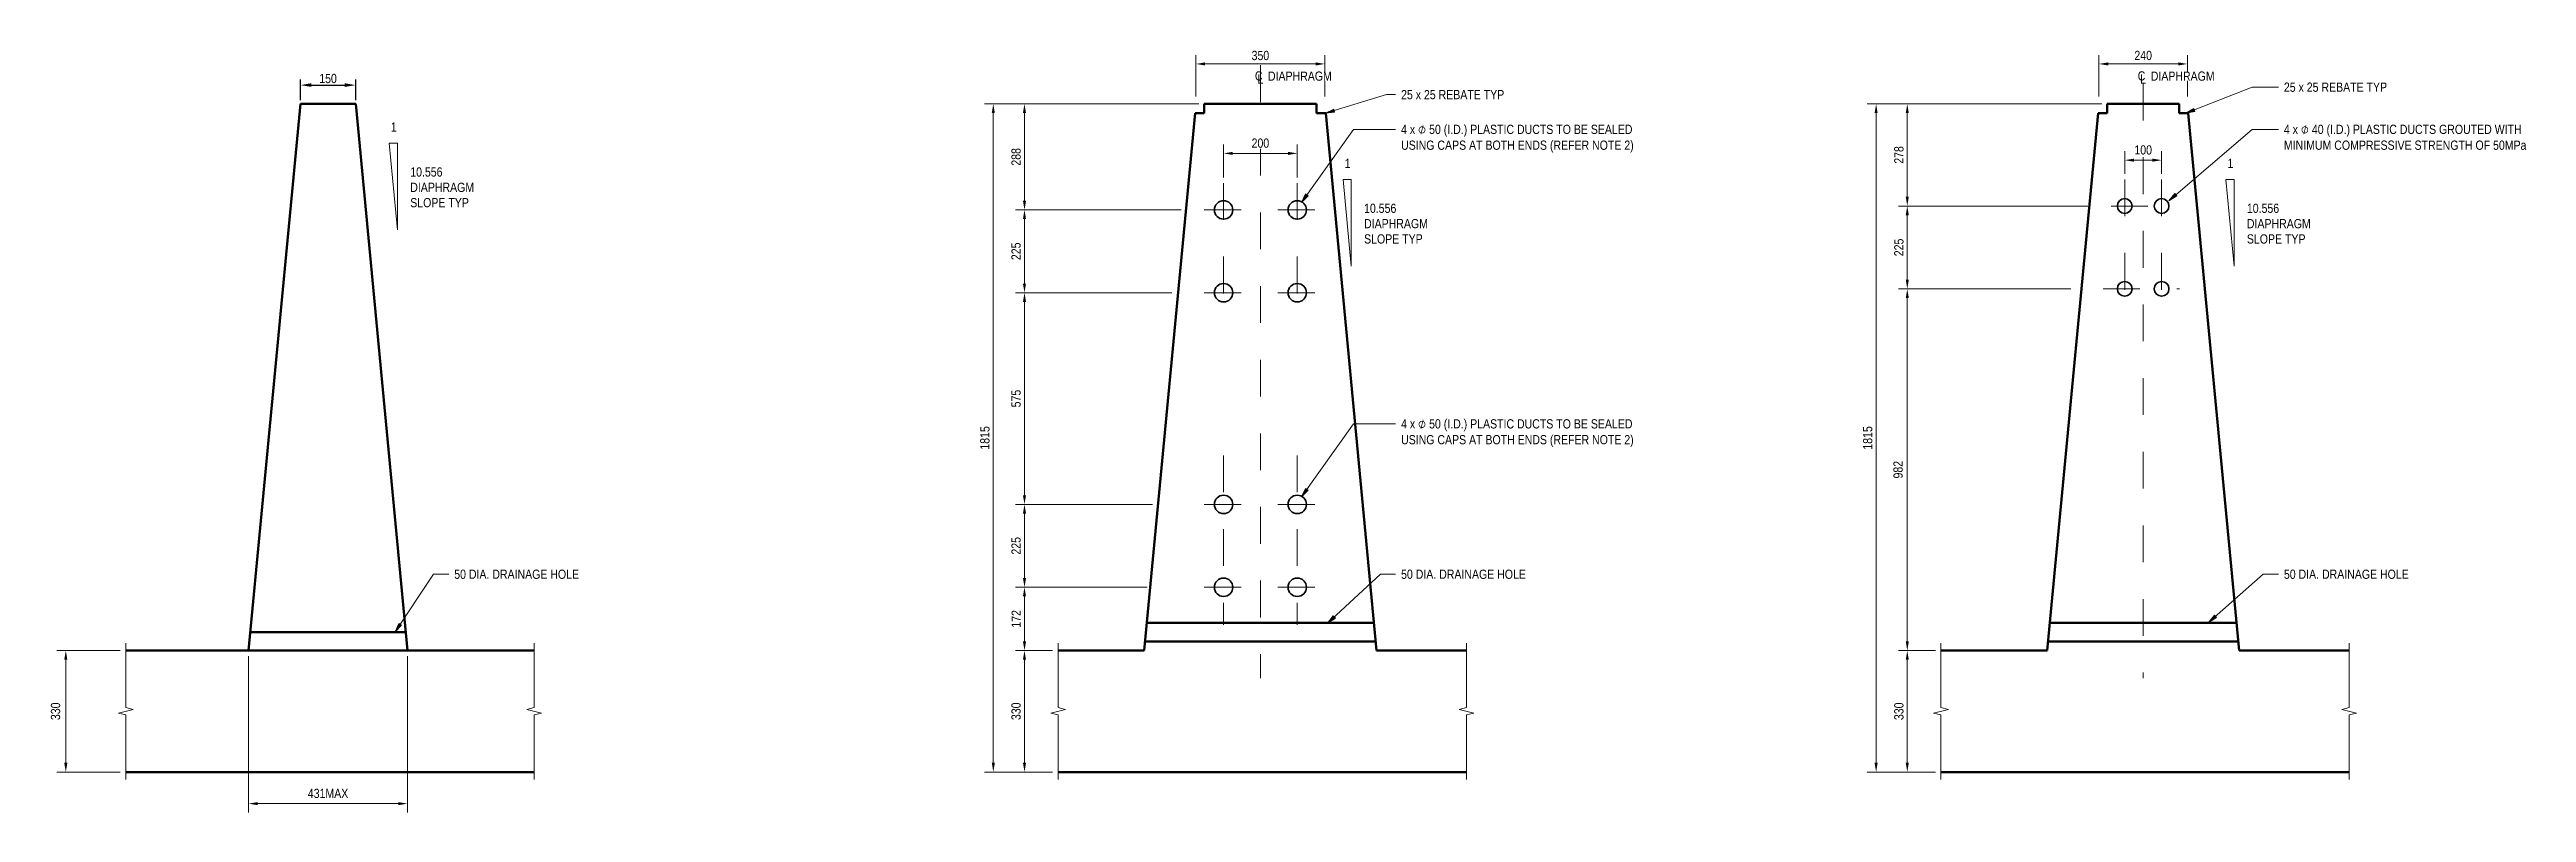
# Model space of a CAD drawing. Header units: metres. Extents: x 23.8 to 38.9, y 3.4 to 33.7.
# Drawn here: x 32.19 to 38.91, y 29.16 to 31.23 of the extents above; entities that cross this region are included whole.
import ezdxf

# ---------------------------------------------------------------- set-up
doc = ezdxf.new("R2010")
doc.units = ezdxf.units.M
doc.linetypes.add('JacobsCenter', pattern=[0.015, 0.009, -0.0015, 0.003, -0.0015])
doc.layers.get('Defpoints').update_dxf_attribs({"color": 41})
for name, color, linetype, lineweight in [('A-ANNO-DIMS', 7, 'Continuous', 9), ('A-ANNO-NOTE', 7, 'Continuous', 9), ('A-DETL', 7, 'Continuous', 13), ('A-DETL-GENF', 7, 'Continuous', 9), ('A-DETL-THIN', 7, 'Continuous', 9), ('G-ANNO-TEXT', 7, 'Continuous', 9)]:
    doc.layers.add(name, color=color, linetype=linetype, lineweight=lineweight)
doc.styles.add('Arial Narrow', font='ARIALN.TTF', dxfattribs={"height": 0.025})
doc.styles.add('Arial Narrow_1', font='ARIALN.TTF', dxfattribs={"height": 0.0025})
doc.styles.add('Segoe UI Symbol', font='seguisym.ttf', dxfattribs={"height": 0.025})
doc.dimstyles.new('____ddd____', dxfattribs={"dimscale": 0.3048, "dimtxt": 0.025586, "dimasz": 0.098425, "dimexe": 0.049213, "dimexo": 0.032808, "dimgap": 0.016404, "dimtad": 1, "dimdec": 0, "dimlfac": 1000, "dimzin": 0, "dimdsep": 46, "dimtxsty": 'Arial Narrow', "dimsah": 1, "dimcen": 0.09, "dimaunit": 1, "dimadec": 4, "dimazin": 0, "dimtfac": 1, "dimtdec": 4, "dimtix": 1, "dimtmove": 0, "dimatfit": 3, "dimfxl": 1, "dimtvp": 1, "dimtolj": 1, "dimtzin": 0, "dimarcsym": 2})
doc.dimstyles.new('Dimension_Standard_O__mm_', dxfattribs={"dimscale": 0.3048, "dimtxt": 0.025586, "dimasz": 0.082021, "dimexe": 0.07874, "dimexo": 0.049213, "dimgap": 0.049213, "dimtad": 1, "dimdec": 0, "dimlfac": 1000, "dimzin": 0, "dimdsep": 46, "dimtxsty": 'Arial Narrow', "dimsah": 1, "dimcen": 0.09, "dimaunit": 1, "dimadec": 4, "dimazin": 0, "dimtfac": 1, "dimtdec": 4, "dimtix": 1, "dimtmove": 0, "dimatfit": 3, "dimfxl": 1, "dimtvp": 1, "dimtfill": 1, "dimtolj": 1, "dimtzin": 0, "dimlwd": 18, "dimlwe": 18, "dimarcsym": 2})
doc.dimstyles.new('Dimension_Standard_T__mm_', dxfattribs={"dimscale": 0.3048, "dimtxt": 0.025586, "dimasz": 0.082021, "dimexe": 0.07874, "dimexo": 0.049213, "dimgap": 0.032808, "dimtad": 1, "dimdec": 0, "dimlfac": 1000, "dimzin": 0, "dimdsep": 46, "dimtxsty": 'Arial Narrow', "dimsah": 1, "dimcen": 0.09, "dimaunit": 1, "dimadec": 4, "dimazin": 0, "dimtfac": 1, "dimtdec": 4, "dimtix": 1, "dimtmove": 0, "dimatfit": 3, "dimfxl": 1, "dimtvp": 1, "dimtolj": 1, "dimtzin": 0, "dimlwd": 18, "dimlwe": 18, "dimarcsym": 2})

msp = doc.modelspace()

# ---------------------------------------------------------------- blocks, each defined once
blk = doc.blocks.new('CS_DET_BreakLine_ViewScale - Std Break-5452224-DRG-2873093 - 1815 SUPER-T GIRDER_CONCRETE SECTION 4')
at = {"layer": 'A-DETL-GENF'}
for p, q in [((0.155, 0), (-0.02, 0)), ((0.16, 0.02), (0.155, 0)), ((0.17, -0.02), (0.16, 0.02)), ((0.175, 0), (0.17, -0.02)), ((0.35, 0), (0.175, 0))]:
    blk.add_line(p, q, dxfattribs=at)
blk = doc.blocks.new('CS_DET_BreakLine_ViewScale - Std Break-5452225-DRG-2873093 - 1815 SUPER-T GIRDER_CONCRETE SECTION 4')
at = {"layer": 'A-DETL-GENF'}
for p, q in [((-0.02, 0), (0.155, 0)), ((0.155, 0), (0.16, -0.02)), ((0.16, -0.02), (0.17, 0.02)), ((0.17, 0.02), (0.175, 0)), ((0.175, 0), (0.35, 0))]:
    blk.add_line(p, q, dxfattribs=at)
blk = doc.blocks.new('DIMBLOCK19-DRG-2873093 - 1815 SUPER-T GIRDER_CONCRETE SECTION 4')
at = {"layer": 'A-ANNO-DIMS', "color": 0, "lineweight": -2, "transparency": 16777216}
for p, q in [((32.8697, 31.093), (32.8697, 31.149)), ((33.0197, 31.093), (33.0197, 31.149)), ((32.8997, 31.134), (32.9897, 31.134))]:
    blk.add_line(p, q, dxfattribs=at)
at = {"layer": 'A-ANNO-DIMS', "color": 0, "transparency": 16777216}
for points in [[(32.8997, 31.139), (32.8997, 31.129), (32.8697, 31.134)], [(32.9897, 31.139), (32.9897, 31.129), (33.0197, 31.134)]]:
    blk.add_solid(points, dxfattribs=at)
at = {"layer": 'Defpoints', "color": 0, "transparency": 16777216}
for p in [(32.8697, 31.083), (33.0197, 31.134), (33.0197, 31.083)]:
    blk.add_point(p, dxfattribs=at)
at = {"layer": 'A-ANNO-DIMS', "color": 0, "transparency": 16777216, "insert": (32.9447, 31.1518), "char_height": 0.025, "width": 0.05702, "attachment_point": 5, "style": 'Arial Narrow'}
blk.add_mtext('\\A1;150', dxfattribs=at)
blk = doc.blocks.new('DIMBLOCK20-DRG-2873093 - 1815 SUPER-T GIRDER_CONCRETE SECTION 4')
at = {"layer": 'A-ANNO-DIMS', "color": 0, "lineweight": 18, "transparency": 16777216}
for p, q in [((32.3806, 29.598), (32.2086, 29.598)), ((32.2326, 29.293), (32.2326, 29.573)), ((32.3806, 29.268), (32.2086, 29.268))]:
    blk.add_line(p, q, dxfattribs=at)
at = {"layer": 'A-ANNO-DIMS', "color": 0, "transparency": 16777216}
for points in [[(32.2284, 29.573), (32.2368, 29.573), (32.2326, 29.598)], [(32.2284, 29.293), (32.2368, 29.293), (32.2326, 29.268)]]:
    blk.add_solid(points, dxfattribs=at)
at = {"layer": 'Defpoints', "color": 0, "transparency": 16777216}
for p in [(32.2326, 29.598), (32.3956, 29.598), (32.3956, 29.268)]:
    blk.add_point(p, dxfattribs=at)
at = {"layer": 'A-ANNO-DIMS', "color": 0, "lineweight": 18, "transparency": 16777216, "insert": (32.2048, 29.433), "char_height": 0.025, "width": 0.05702, "attachment_point": 5, "rotation": 90, "style": 'Arial Narrow', "bg_fill": 3, "box_fill_scale": 1.1, "bg_fill_color": 256, "bg_fill_true_color": 13158600, "bg_fill_transparency": 0}
blk.add_mtext('\\A1;330', dxfattribs=at)
blk = doc.blocks.new('DIMBLOCK21-DRG-2873093 - 1815 SUPER-T GIRDER_CONCRETE SECTION 4')
at = {"layer": 'A-ANNO-DIMS', "color": 0, "lineweight": 18, "transparency": 16777216}
for p, q in [((32.729, 29.583), (32.729, 29.1581)), ((33.1604, 29.583), (33.1604, 29.1581)), ((32.754, 29.1821), (33.1354, 29.1821))]:
    blk.add_line(p, q, dxfattribs=at)
at = {"layer": 'A-ANNO-DIMS', "color": 0, "transparency": 16777216}
for points in [[(32.754, 29.1863), (32.754, 29.1779), (32.729, 29.1821)], [(33.1354, 29.1863), (33.1354, 29.1779), (33.1604, 29.1821)]]:
    blk.add_solid(points, dxfattribs=at)
at = {"layer": 'Defpoints', "color": 0, "transparency": 16777216}
for p in [(32.729, 29.598), (33.1604, 29.598), (33.1604, 29.1821)]:
    blk.add_point(p, dxfattribs=at)
at = {"layer": 'A-ANNO-DIMS', "color": 0, "lineweight": 18, "transparency": 16777216, "insert": (32.9447, 29.2098), "char_height": 0.025, "width": 0.141331, "attachment_point": 5, "style": 'Arial Narrow', "bg_fill": 3, "box_fill_scale": 1.1, "bg_fill_color": 256, "bg_fill_true_color": 13158600, "bg_fill_transparency": 0}
blk.add_mtext('\\A1;431MAX', dxfattribs=at)
blk = doc.blocks.new('CS_DET_BreakLine_ViewScale - Std Break-5452224-DRG-2873093 - 1815 SUPER-T GIRDER_CONCRETE SECTION 5')
at = {"layer": 'A-DETL-GENF'}
for p, q in [((0.155, 0), (-0.02, 0)), ((0.16, 0.02), (0.155, 0)), ((0.17, -0.02), (0.16, 0.02)), ((0.175, 0), (0.17, -0.02)), ((0.35, 0), (0.175, 0))]:
    blk.add_line(p, q, dxfattribs=at)
blk = doc.blocks.new('CS_DET_BreakLine_ViewScale - Std Break-5452225-DRG-2873093 - 1815 SUPER-T GIRDER_CONCRETE SECTION 5')
at = {"layer": 'A-DETL-GENF'}
for p, q in [((-0.02, 0), (0.155, 0)), ((0.155, 0), (0.16, -0.02)), ((0.16, -0.02), (0.17, 0.02)), ((0.17, 0.02), (0.175, 0)), ((0.175, 0), (0.35, 0))]:
    blk.add_line(p, q, dxfattribs=at)
blk = doc.blocks.new('DIMBLOCK22-DRG-2873093 - 1815 SUPER-T GIRDER_CONCRETE SECTION 5')
at = {"layer": 'A-ANNO-DIMS', "color": 0, "lineweight": 18, "transparency": 16777216}
for p, q in [((34.9123, 29.598), (34.8118, 29.598)), ((34.8358, 29.293), (34.8358, 29.573)), ((34.9123, 29.268), (34.8118, 29.268))]:
    blk.add_line(p, q, dxfattribs=at)
at = {"layer": 'A-ANNO-DIMS', "color": 0, "transparency": 16777216}
for points in [[(34.8316, 29.573), (34.84, 29.573), (34.8358, 29.598)], [(34.8316, 29.293), (34.84, 29.293), (34.8358, 29.268)]]:
    blk.add_solid(points, dxfattribs=at)
at = {"layer": 'Defpoints', "color": 0, "transparency": 16777216}
for p in [(34.8358, 29.598), (34.9273, 29.598), (34.9273, 29.268)]:
    blk.add_point(p, dxfattribs=at)
at = {"layer": 'A-ANNO-DIMS', "color": 0, "lineweight": 18, "transparency": 16777216, "insert": (34.813, 29.433), "char_height": 0.025, "width": 0.05702, "attachment_point": 5, "rotation": 90, "style": 'Arial Narrow'}
blk.add_mtext('\\A1;330', dxfattribs=at)
blk = doc.blocks.new('DIMBLOCK23-DRG-2873093 - 1815 SUPER-T GIRDER_CONCRETE SECTION 5')
at = {"layer": 'A-ANNO-DIMS', "color": 0, "lineweight": 18, "transparency": 16777216}
for p, q in [((35.3014, 31.103), (35.3014, 31.2155)), ((35.6514, 31.103), (35.6514, 31.2155)), ((35.3264, 31.1915), (35.6264, 31.1915))]:
    blk.add_line(p, q, dxfattribs=at)
at = {"layer": 'A-ANNO-DIMS', "color": 0, "transparency": 16777216}
for points in [[(35.3264, 31.1957), (35.3264, 31.1873), (35.3014, 31.1915)], [(35.6264, 31.1957), (35.6264, 31.1873), (35.6514, 31.1915)]]:
    blk.add_solid(points, dxfattribs=at)
at = {"layer": 'Defpoints', "color": 0, "transparency": 16777216}
for p in [(35.6514, 31.1915), (35.3014, 31.088), (35.6514, 31.088)]:
    blk.add_point(p, dxfattribs=at)
at = {"layer": 'A-ANNO-DIMS', "color": 0, "lineweight": 18, "transparency": 16777216, "insert": (35.4764, 31.2143), "char_height": 0.025, "width": 0.05702, "attachment_point": 5, "style": 'Arial Narrow'}
blk.add_mtext('\\A1;350', dxfattribs=at)
blk = doc.blocks.new('CS_Annot_Centreline Symbol2 - CS_Annot_Centreline Symbol-5074296-DRG-2873093 - 1815 SUPER-T GIRDER_CONCRETE SECTION 5')
at = {"layer": 'A-ANNO-NOTE', "char_height": 0.0025, "attachment_point": 1, "style": 'Arial Narrow_1'}
for s, insert, width in [('C  ', (-0.00109, 0.00476), 0.0044093), ('L', (-0.00041, 0.00392), 0.0019241)]:
    blk.add_mtext(s, dxfattribs=dict(at, insert=insert, width=width))
blk = doc.blocks.new('DIMBLOCK24-DRG-2873093 - 1815 SUPER-T GIRDER_CONCRETE SECTION 5')
at = {"layer": 'A-ANNO-DIMS', "color": 0, "lineweight": 18, "transparency": 16777216}
for p, q in [((35.1686, 29.77), (34.8118, 29.77)), ((34.8358, 29.623), (34.8358, 29.745)), ((34.9123, 29.598), (34.8118, 29.598))]:
    blk.add_line(p, q, dxfattribs=at)
at = {"layer": 'A-ANNO-DIMS', "color": 0, "transparency": 16777216}
for points in [[(34.8316, 29.745), (34.84, 29.745), (34.8358, 29.77)], [(34.8316, 29.623), (34.84, 29.623), (34.8358, 29.598)]]:
    blk.add_solid(points, dxfattribs=at)
at = {"layer": 'Defpoints', "color": 0, "transparency": 16777216}
for p in [(34.8358, 29.77), (35.1836, 29.77), (34.9273, 29.598)]:
    blk.add_point(p, dxfattribs=at)
at = {"layer": 'A-ANNO-DIMS', "color": 0, "lineweight": 18, "transparency": 16777216, "insert": (34.8133, 29.684), "char_height": 0.025, "width": 0.05702, "attachment_point": 5, "rotation": 90, "style": 'Arial Narrow'}
blk.add_mtext('\\A1;172', dxfattribs=at)
blk = doc.blocks.new('DIMBLOCK25-DRG-2873093 - 1815 SUPER-T GIRDER_CONCRETE SECTION 5')
at = {"layer": 'A-ANNO-DIMS', "color": 0, "lineweight": 18, "transparency": 16777216}
for p, q in [((35.1832, 29.995), (34.8118, 29.995)), ((34.8358, 29.795), (34.8358, 29.97)), ((35.1686, 29.77), (34.8118, 29.77))]:
    blk.add_line(p, q, dxfattribs=at)
at = {"layer": 'A-ANNO-DIMS', "color": 0, "transparency": 16777216}
for points in [[(34.8316, 29.97), (34.84, 29.97), (34.8358, 29.995)], [(34.8316, 29.795), (34.84, 29.795), (34.8358, 29.77)]]:
    blk.add_solid(points, dxfattribs=at)
at = {"layer": 'Defpoints', "color": 0, "transparency": 16777216}
for p in [(34.8358, 29.995), (35.1982, 29.995), (35.1836, 29.77)]:
    blk.add_point(p, dxfattribs=at)
at = {"layer": 'A-ANNO-DIMS', "color": 0, "lineweight": 18, "transparency": 16777216, "insert": (34.813, 29.8825), "char_height": 0.025, "width": 0.05702, "attachment_point": 5, "rotation": 90, "style": 'Arial Narrow'}
blk.add_mtext('\\A1;225', dxfattribs=at)
blk = doc.blocks.new('DIMBLOCK26-DRG-2873093 - 1815 SUPER-T GIRDER_CONCRETE SECTION 5')
at = {"layer": 'A-ANNO-DIMS', "color": 0, "lineweight": 18, "transparency": 16777216}
for p, q in [((35.2362, 30.57), (34.8118, 30.57)), ((34.8358, 30.02), (34.8358, 30.545)), ((35.1832, 29.995), (34.8118, 29.995))]:
    blk.add_line(p, q, dxfattribs=at)
at = {"layer": 'A-ANNO-DIMS', "color": 0, "transparency": 16777216}
for points in [[(34.8316, 30.545), (34.84, 30.545), (34.8358, 30.57)], [(34.8316, 30.02), (34.84, 30.02), (34.8358, 29.995)]]:
    blk.add_solid(points, dxfattribs=at)
at = {"layer": 'Defpoints', "color": 0, "transparency": 16777216}
for p in [(34.8358, 30.57), (35.2512, 30.57), (35.1982, 29.995)]:
    blk.add_point(p, dxfattribs=at)
at = {"layer": 'A-ANNO-DIMS', "color": 0, "lineweight": 18, "transparency": 16777216, "insert": (34.8131, 30.2825), "char_height": 0.025, "width": 0.05702, "attachment_point": 5, "rotation": 90, "style": 'Arial Narrow'}
blk.add_mtext('\\A1;575', dxfattribs=at)
blk = doc.blocks.new('DIMBLOCK27-DRG-2873093 - 1815 SUPER-T GIRDER_CONCRETE SECTION 5')
at = {"layer": 'A-ANNO-DIMS', "color": 0, "lineweight": 18, "transparency": 16777216}
for p, q in [((35.2609, 30.795), (34.8118, 30.795)), ((34.8358, 30.595), (34.8358, 30.77)), ((35.2362, 30.57), (34.8118, 30.57))]:
    blk.add_line(p, q, dxfattribs=at)
at = {"layer": 'A-ANNO-DIMS', "color": 0, "transparency": 16777216}
for points in [[(34.8316, 30.77), (34.84, 30.77), (34.8358, 30.795)], [(34.8316, 30.595), (34.84, 30.595), (34.8358, 30.57)]]:
    blk.add_solid(points, dxfattribs=at)
at = {"layer": 'Defpoints', "color": 0, "transparency": 16777216}
for p in [(34.8358, 30.795), (35.2759, 30.795), (35.2512, 30.57)]:
    blk.add_point(p, dxfattribs=at)
at = {"layer": 'A-ANNO-DIMS', "color": 0, "lineweight": 18, "transparency": 16777216, "insert": (34.813, 30.6825), "char_height": 0.025, "width": 0.05702, "attachment_point": 5, "rotation": 90, "style": 'Arial Narrow'}
blk.add_mtext('\\A1;225', dxfattribs=at)
blk = doc.blocks.new('DIMBLOCK28-DRG-2873093 - 1815 SUPER-T GIRDER_CONCRETE SECTION 5')
at = {"layer": 'A-ANNO-DIMS', "color": 0, "lineweight": 18, "transparency": 16777216}
for p, q in [((35.309, 31.083), (34.8118, 31.083)), ((34.8358, 30.82), (34.8358, 31.058)), ((35.2609, 30.795), (34.8118, 30.795))]:
    blk.add_line(p, q, dxfattribs=at)
at = {"layer": 'A-ANNO-DIMS', "color": 0, "transparency": 16777216}
for points in [[(34.8316, 31.058), (34.84, 31.058), (34.8358, 31.083)], [(34.8316, 30.82), (34.84, 30.82), (34.8358, 30.795)]]:
    blk.add_solid(points, dxfattribs=at)
at = {"layer": 'Defpoints', "color": 0, "transparency": 16777216}
for p in [(34.8358, 31.083), (35.324, 31.083), (35.2759, 30.795)]:
    blk.add_point(p, dxfattribs=at)
at = {"layer": 'A-ANNO-DIMS', "color": 0, "lineweight": 18, "transparency": 16777216, "insert": (34.813, 30.939), "char_height": 0.025, "width": 0.05702, "attachment_point": 5, "rotation": 90, "style": 'Arial Narrow'}
blk.add_mtext('\\A1;288', dxfattribs=at)
blk = doc.blocks.new('DIMBLOCK29-DRG-2873093 - 1815 SUPER-T GIRDER_CONCRETE SECTION 5')
at = {"layer": 'A-ANNO-DIMS', "color": 0, "lineweight": 18, "transparency": 16777216}
for p, q in [((35.309, 31.083), (34.7271, 31.083)), ((34.7511, 29.293), (34.7511, 31.058)), ((34.9123, 29.268), (34.7271, 29.268))]:
    blk.add_line(p, q, dxfattribs=at)
at = {"layer": 'A-ANNO-DIMS', "color": 0, "transparency": 16777216}
for points in [[(34.747, 31.058), (34.7553, 31.058), (34.7511, 31.083)], [(34.747, 29.293), (34.7553, 29.293), (34.7511, 29.268)]]:
    blk.add_solid(points, dxfattribs=at)
at = {"layer": 'Defpoints', "color": 0, "transparency": 16777216}
for p in [(34.7511, 31.083), (35.324, 31.083), (34.9273, 29.268)]:
    blk.add_point(p, dxfattribs=at)
at = {"layer": 'A-ANNO-DIMS', "color": 0, "lineweight": 18, "transparency": 16777216, "insert": (34.7284, 30.1755), "char_height": 0.025, "width": 0.076026, "attachment_point": 5, "rotation": 90, "style": 'Arial Narrow'}
blk.add_mtext('\\A1;1815', dxfattribs=at)
blk = doc.blocks.new('DIMBLOCK30-DRG-2873093 - 1815 SUPER-T GIRDER_CONCRETE SECTION 5')
at = {"layer": 'A-ANNO-DIMS', "color": 0, "lineweight": 18, "transparency": 16777216}
for p, q in [((35.3764, 30.883), (35.3764, 30.9725)), ((35.4014, 30.9485), (35.5514, 30.9485)), ((35.5764, 30.883), (35.5764, 30.9725))]:
    blk.add_line(p, q, dxfattribs=at)
at = {"layer": 'A-ANNO-DIMS', "color": 0, "transparency": 16777216}
for points in [[(35.4014, 30.9527), (35.4014, 30.9443), (35.3764, 30.9485)], [(35.5514, 30.9527), (35.5514, 30.9443), (35.5764, 30.9485)]]:
    blk.add_solid(points, dxfattribs=at)
at = {"layer": 'Defpoints', "color": 0, "transparency": 16777216}
for p in [(35.5764, 30.9485), (35.3764, 30.868), (35.5764, 30.868)]:
    blk.add_point(p, dxfattribs=at)
at = {"layer": 'A-ANNO-DIMS', "color": 0, "lineweight": 18, "transparency": 16777216, "insert": (35.4764, 30.9762), "char_height": 0.025, "width": 0.05702, "attachment_point": 5, "style": 'Arial Narrow', "bg_fill": 3, "box_fill_scale": 1.1, "bg_fill_color": 256, "bg_fill_true_color": 13158600, "bg_fill_transparency": 0}
blk.add_mtext('\\A1;200', dxfattribs=at)
blk = doc.blocks.new('CS_DET_BreakLine_ViewScale - Std Break-5452224-DRG-2873093 - 1815 SUPER-T GIRDER_CONCRETE SECTION 6')
at = {"layer": 'A-DETL-GENF'}
for p, q in [((0.155, 0), (-0.02, 0)), ((0.16, 0.02), (0.155, 0)), ((0.17, -0.02), (0.16, 0.02)), ((0.175, 0), (0.17, -0.02)), ((0.35, 0), (0.175, 0))]:
    blk.add_line(p, q, dxfattribs=at)
blk = doc.blocks.new('CS_DET_BreakLine_ViewScale - Std Break-5452225-DRG-2873093 - 1815 SUPER-T GIRDER_CONCRETE SECTION 6')
at = {"layer": 'A-DETL-GENF'}
for p, q in [((-0.02, 0), (0.155, 0)), ((0.155, 0), (0.16, -0.02)), ((0.16, -0.02), (0.17, 0.02)), ((0.17, 0.02), (0.175, 0)), ((0.175, 0), (0.35, 0))]:
    blk.add_line(p, q, dxfattribs=at)
blk = doc.blocks.new('DIMBLOCK31-DRG-2873093 - 1815 SUPER-T GIRDER_CONCRETE SECTION 6')
at = {"layer": 'A-ANNO-DIMS', "color": 0, "lineweight": 18, "transparency": 16777216}
for p, q in [((37.3094, 29.598), (37.2089, 29.598)), ((37.2329, 29.293), (37.2329, 29.573)), ((37.3094, 29.268), (37.2089, 29.268))]:
    blk.add_line(p, q, dxfattribs=at)
at = {"layer": 'A-ANNO-DIMS', "color": 0, "transparency": 16777216}
for points in [[(37.2288, 29.573), (37.2371, 29.573), (37.2329, 29.598)], [(37.2288, 29.293), (37.2371, 29.293), (37.2329, 29.268)]]:
    blk.add_solid(points, dxfattribs=at)
at = {"layer": 'Defpoints', "color": 0, "transparency": 16777216}
for p in [(37.2329, 29.598), (37.3244, 29.598), (37.3244, 29.268)]:
    blk.add_point(p, dxfattribs=at)
at = {"layer": 'A-ANNO-DIMS', "color": 0, "lineweight": 18, "transparency": 16777216, "insert": (37.2102, 29.433), "char_height": 0.025, "width": 0.05702, "attachment_point": 5, "rotation": 90, "style": 'Arial Narrow'}
blk.add_mtext('\\A1;330', dxfattribs=at)
blk = doc.blocks.new('DIMBLOCK32-DRG-2873093 - 1815 SUPER-T GIRDER_CONCRETE SECTION 6')
at = {"layer": 'A-ANNO-DIMS', "color": 0, "lineweight": 18, "transparency": 16777216}
for p, q in [((37.7535, 31.103), (37.7535, 31.2155)), ((37.9935, 31.103), (37.9935, 31.2155)), ((37.7785, 31.1915), (37.9685, 31.1915))]:
    blk.add_line(p, q, dxfattribs=at)
at = {"layer": 'A-ANNO-DIMS', "color": 0, "transparency": 16777216}
for points in [[(37.7785, 31.1957), (37.7785, 31.1873), (37.7535, 31.1915)], [(37.9685, 31.1957), (37.9685, 31.1873), (37.9935, 31.1915)]]:
    blk.add_solid(points, dxfattribs=at)
at = {"layer": 'Defpoints', "color": 0, "transparency": 16777216}
for p in [(37.9935, 31.1915), (37.7535, 31.088), (37.9935, 31.088)]:
    blk.add_point(p, dxfattribs=at)
at = {"layer": 'A-ANNO-DIMS', "color": 0, "lineweight": 18, "transparency": 16777216, "insert": (37.8735, 31.2143), "char_height": 0.025, "width": 0.05702, "attachment_point": 5, "style": 'Arial Narrow'}
blk.add_mtext('\\A1;240', dxfattribs=at)
blk = doc.blocks.new('CS_Annot_Centreline Symbol2 - CS_Annot_Centreline Symbol-5074296-DRG-2873093 - 1815 SUPER-T GIRDER_CONCRETE SECTION 6')
at = {"layer": 'A-ANNO-NOTE', "char_height": 0.0025, "attachment_point": 1, "style": 'Arial Narrow_1'}
for s, insert, width in [('C  ', (-0.00109, 0.00476), 0.0044093), ('L', (-0.00041, 0.00392), 0.0019241)]:
    blk.add_mtext(s, dxfattribs=dict(at, insert=insert, width=width))
blk = doc.blocks.new('DIMBLOCK33-DRG-2873093 - 1815 SUPER-T GIRDER_CONCRETE SECTION 6')
at = {"layer": 'A-ANNO-DIMS', "color": 0, "lineweight": 18, "transparency": 16777216}
for p, q in [((37.677, 30.5805), (37.2089, 30.5805)), ((37.2329, 29.623), (37.2329, 30.5555)), ((37.3094, 29.598), (37.2089, 29.598))]:
    blk.add_line(p, q, dxfattribs=at)
at = {"layer": 'A-ANNO-DIMS', "color": 0, "transparency": 16777216}
for points in [[(37.2288, 30.5555), (37.2371, 30.5555), (37.2329, 30.5805)], [(37.2288, 29.623), (37.2371, 29.623), (37.2329, 29.598)]]:
    blk.add_solid(points, dxfattribs=at)
at = {"layer": 'Defpoints', "color": 0, "transparency": 16777216}
for p in [(37.2329, 30.5805), (37.692, 30.5805), (37.3244, 29.598)]:
    blk.add_point(p, dxfattribs=at)
at = {"layer": 'A-ANNO-DIMS', "color": 0, "lineweight": 18, "transparency": 16777216, "insert": (37.208, 30.0893), "char_height": 0.025, "width": 0.05702, "attachment_point": 5, "rotation": 90, "style": 'Arial Narrow'}
blk.add_mtext('\\A1;982\u200e', dxfattribs=at)
blk = doc.blocks.new('DIMBLOCK34-DRG-2873093 - 1815 SUPER-T GIRDER_CONCRETE SECTION 6')
at = {"layer": 'A-ANNO-DIMS', "color": 0, "lineweight": 18, "transparency": 16777216}
for p, q in [((37.723, 30.8055), (37.2089, 30.8055)), ((37.2329, 30.6055), (37.2329, 30.7805)), ((37.677, 30.5805), (37.2089, 30.5805))]:
    blk.add_line(p, q, dxfattribs=at)
at = {"layer": 'A-ANNO-DIMS', "color": 0, "transparency": 16777216}
for points in [[(37.2288, 30.7805), (37.2371, 30.7805), (37.2329, 30.8055)], [(37.2288, 30.6055), (37.2371, 30.6055), (37.2329, 30.5805)]]:
    blk.add_solid(points, dxfattribs=at)
at = {"layer": 'Defpoints', "color": 0, "transparency": 16777216}
for p in [(37.2329, 30.8055), (37.738, 30.8055), (37.692, 30.5805)]:
    blk.add_point(p, dxfattribs=at)
at = {"layer": 'A-ANNO-DIMS', "color": 0, "lineweight": 18, "transparency": 16777216, "insert": (37.2102, 30.693), "char_height": 0.025, "width": 0.05702, "attachment_point": 5, "rotation": 90, "style": 'Arial Narrow'}
blk.add_mtext('\\A1;225', dxfattribs=at)
blk = doc.blocks.new('DIMBLOCK35-DRG-2873093 - 1815 SUPER-T GIRDER_CONCRETE SECTION 6')
at = {"layer": 'A-ANNO-DIMS', "color": 0, "lineweight": 18, "transparency": 16777216}
for p, q in [((37.7611, 31.083), (37.2089, 31.083)), ((37.2329, 30.8305), (37.2329, 31.058)), ((37.723, 30.8055), (37.2089, 30.8055))]:
    blk.add_line(p, q, dxfattribs=at)
at = {"layer": 'A-ANNO-DIMS', "color": 0, "transparency": 16777216}
for points in [[(37.2288, 31.058), (37.2371, 31.058), (37.2329, 31.083)], [(37.2288, 30.8305), (37.2371, 30.8305), (37.2329, 30.8055)]]:
    blk.add_solid(points, dxfattribs=at)
at = {"layer": 'Defpoints', "color": 0, "transparency": 16777216}
for p in [(37.2329, 31.083), (37.7761, 31.083), (37.738, 30.8055)]:
    blk.add_point(p, dxfattribs=at)
at = {"layer": 'A-ANNO-DIMS', "color": 0, "lineweight": 18, "transparency": 16777216, "insert": (37.2102, 30.9443), "char_height": 0.025, "width": 0.05702, "attachment_point": 5, "rotation": 90, "style": 'Arial Narrow'}
blk.add_mtext('\\A1;278', dxfattribs=at)
blk = doc.blocks.new('DIMBLOCK36-DRG-2873093 - 1815 SUPER-T GIRDER_CONCRETE SECTION 6')
at = {"layer": 'A-ANNO-DIMS', "color": 0, "lineweight": 18, "transparency": 16777216}
for p, q in [((37.7611, 31.083), (37.1243, 31.083)), ((37.1483, 29.293), (37.1483, 31.058)), ((37.3094, 29.268), (37.1243, 29.268))]:
    blk.add_line(p, q, dxfattribs=at)
at = {"layer": 'A-ANNO-DIMS', "color": 0, "transparency": 16777216}
for points in [[(37.1441, 31.058), (37.1524, 31.058), (37.1483, 31.083)], [(37.1441, 29.293), (37.1524, 29.293), (37.1483, 29.268)]]:
    blk.add_solid(points, dxfattribs=at)
at = {"layer": 'Defpoints', "color": 0, "transparency": 16777216}
for p in [(37.1483, 31.083), (37.7761, 31.083), (37.3244, 29.268)]:
    blk.add_point(p, dxfattribs=at)
at = {"layer": 'A-ANNO-DIMS', "color": 0, "lineweight": 18, "transparency": 16777216, "insert": (37.1255, 30.1755), "char_height": 0.025, "width": 0.076026, "attachment_point": 5, "rotation": 90, "style": 'Arial Narrow'}
blk.add_mtext('\\A1;1815', dxfattribs=at)
blk = doc.blocks.new('DIMBLOCK37-DRG-2873093 - 1815 SUPER-T GIRDER_CONCRETE SECTION 6')
at = {"layer": 'A-ANNO-DIMS', "color": 0, "lineweight": 18, "transparency": 16777216}
for p, q in [((37.8235, 30.893), (37.8235, 30.9541)), ((37.9235, 30.893), (37.9235, 30.9541)), ((37.8485, 30.9301), (37.8985, 30.9301))]:
    blk.add_line(p, q, dxfattribs=at)
at = {"layer": 'A-ANNO-DIMS', "color": 0, "transparency": 16777216}
for points in [[(37.8485, 30.9342), (37.8485, 30.9259), (37.8235, 30.9301)], [(37.8985, 30.9342), (37.8985, 30.9259), (37.9235, 30.9301)]]:
    blk.add_solid(points, dxfattribs=at)
at = {"layer": 'Defpoints', "color": 0, "transparency": 16777216}
for p in [(37.8235, 30.878), (37.9235, 30.878)]:
    blk.add_point(p, dxfattribs=at)
at = {"layer": 'A-ANNO-DIMS', "color": 0, "lineweight": 18, "transparency": 16777216, "insert": (37.8735, 30.9578), "char_height": 0.025, "width": 0.05702, "attachment_point": 5, "style": 'Arial Narrow', "bg_fill": 3, "box_fill_scale": 1.1, "bg_fill_color": 256, "bg_fill_true_color": 13158600, "bg_fill_transparency": 0}
blk.add_mtext('\\A1;100', dxfattribs=at)
at = {"layer": 'Defpoints', "color": 0, "transparency": 16777216}
blk.add_point((37.9235, 30.9301), dxfattribs=at)

# ---------------------------------------------------------------- dimensions: what is measured, and where the dimension line sits
at = {"layer": 'A-ANNO-DIMS', "lineweight": 18}
for base, p1, p2, override, picture, middle in [((35.6514, 31.1915), (35.3014, 31.088), (35.6514, 31.088), {"dimpost": '<>', "dimfxl": 0.35}, 'DIMBLOCK23-DRG-2873093 - 1815 SUPER-T GIRDER_CONCRETE SECTION 5', (35.4764, 31.2143)), ((37.9935, 31.1915), (37.7535, 31.088), (37.9935, 31.088), {"dimpost": '<>', "dimfxl": 0.24}, 'DIMBLOCK32-DRG-2873093 - 1815 SUPER-T GIRDER_CONCRETE SECTION 6', (37.8735, 31.2143))]:
    dim = msp.add_linear_dim(base=base, p1=p1, p2=p2, dimstyle='Dimension_Standard_T__mm_', override=override, dxfattribs=at)
    dim.commit()
    dim.dimension.update_dxf_attribs({"geometry": picture, "text_midpoint": middle})
at = {"layer": 'A-ANNO-DIMS'}
dim = msp.add_linear_dim(base=(33.0197, 31.134), p1=(32.8697, 31.083), p2=(33.0197, 31.083), dimstyle='____ddd____', override={"dimpost": '<>', "dimfxl": 0.15}, dxfattribs=at)
dim.commit()
dim.dimension.update_dxf_attribs({"geometry": 'DIMBLOCK19-DRG-2873093 - 1815 SUPER-T GIRDER_CONCRETE SECTION 4', "text_midpoint": (32.9447, 31.1518)})
at = {"layer": 'A-ANNO-DIMS', "lineweight": 18}
for base, p1, p2, override, picture, middle in [((34.7511, 31.083), (34.9273, 29.268), (35.324, 31.083), {"dimpost": '<>', "dimfxl": 1.857856}, 'DIMBLOCK29-DRG-2873093 - 1815 SUPER-T GIRDER_CONCRETE SECTION 5', (34.7284, 30.1755)), ((34.8358, 31.083), (35.2759, 30.795), (35.324, 31.083), {"dimpost": '<>', "dimfxl": 0.291993}, 'DIMBLOCK28-DRG-2873093 - 1815 SUPER-T GIRDER_CONCRETE SECTION 5', (34.813, 30.939)), ((37.1483, 31.083), (37.3244, 29.268), (37.7761, 31.083), {"dimpost": '<>', "dimfxl": 1.870373}, 'DIMBLOCK36-DRG-2873093 - 1815 SUPER-T GIRDER_CONCRETE SECTION 6', (37.1255, 30.1755)), ((37.2329400999, 31.0830468639), (37.7380097961, 30.8055468639), (37.7761326563, 31.0830468639), {"dimpost": '<>', "dimfxl": 0.280106}, 'DIMBLOCK35-DRG-2873093 - 1815 SUPER-T GIRDER_CONCRETE SECTION 6', (37.2101757752, 30.9442968639)), ((37.2329, 30.8055), (37.692, 30.5805), (37.738, 30.8055), {"dimpost": '<>', "dimfxl": 0.229656}, 'DIMBLOCK34-DRG-2873093 - 1815 SUPER-T GIRDER_CONCRETE SECTION 6', (37.2102, 30.693)), ((34.8358, 30.795), (35.2512, 30.57), (35.2759, 30.795), {"dimpost": '<>', "dimfxl": 0.226351}, 'DIMBLOCK27-DRG-2873093 - 1815 SUPER-T GIRDER_CONCRETE SECTION 5', (34.813, 30.6825)), ((34.8358, 30.57), (35.1982, 29.995), (35.2512, 30.57), {"dimpost": '<>', "dimfxl": 0.577433}, 'DIMBLOCK26-DRG-2873093 - 1815 SUPER-T GIRDER_CONCRETE SECTION 5', (34.8131, 30.2825)), ((34.8358, 29.995), (35.1836, 29.77), (35.1982, 29.995), {"dimpost": '<>', "dimfxl": 0.225474}, 'DIMBLOCK25-DRG-2873093 - 1815 SUPER-T GIRDER_CONCRETE SECTION 5', (34.813, 29.8825)), ((34.8358, 29.77), (34.9273, 29.598), (35.1836, 29.77), {"dimpost": '<>', "dimfxl": 0.308711}, 'DIMBLOCK24-DRG-2873093 - 1815 SUPER-T GIRDER_CONCRETE SECTION 5', (34.8133, 29.684)), ((34.8358, 29.598), (34.9273, 29.268), (34.9273, 29.598), {"dimpost": '<>', "dimfxl": 0.33}, 'DIMBLOCK22-DRG-2873093 - 1815 SUPER-T GIRDER_CONCRETE SECTION 5', (34.813, 29.433)), ((37.2329, 29.598), (37.3244, 29.268), (37.3244, 29.598), {"dimpost": '<>', "dimfxl": 0.33}, 'DIMBLOCK31-DRG-2873093 - 1815 SUPER-T GIRDER_CONCRETE SECTION 6', (37.2102, 29.433))]:
    dim = msp.add_linear_dim(base=base, p1=p1, p2=p2, angle=90, dimstyle='Dimension_Standard_T__mm_', override=override, dxfattribs=at)
    dim.commit()
    dim.dimension.update_dxf_attribs({"geometry": picture, "text_midpoint": middle})
dim = msp.add_linear_dim(base=(37.2329, 30.5805), p1=(37.3244, 29.598), p2=(37.692, 30.5805), angle=90, text='982\u200e', dimstyle='Dimension_Standard_T__mm_', override={"dimpost": '<>', "dimfxl": 1.049019}, dxfattribs=at)
dim.commit()
dim.dimension.update_dxf_attribs({"geometry": 'DIMBLOCK33-DRG-2873093 - 1815 SUPER-T GIRDER_CONCRETE SECTION 6', "text_midpoint": (37.208, 30.0893)})

# ---------------------------------------------------------------- hatches: boundary and pattern name
at = {"layer": 'G-ANNO-TEXT'}
for points in [[(35.6528, 31.0575), (35.678, 31.0606), (35.6754, 31.069)], [(37.9892, 31.0575), (38.0141, 31.0625), (38.0109, 31.0707)], [(35.5883, 30.8154), (35.6064, 30.8332), (35.5992, 30.8383)], [(37.9433, 30.82), (37.9652, 30.8329), (37.9594, 30.8396)], [(35.5883, 30.0154), (35.6064, 30.0332), (35.5992, 30.0383)], [(33.127, 29.6486), (33.1445, 29.667), (33.1372, 29.6718)], [(35.6587, 29.6724), (35.68, 29.6861), (35.674, 29.6926)], [(38.0509, 29.674), (38.0726, 29.6873), (38.0668, 29.6939)]]:
    msp.add_hatch(color=256, dxfattribs=at).paths.add_polyline_path(points)

# ---------------------------------------------------------------- linework, layer by layer
at = {"layer": 'A-DETL', "linetype": 'JacobsCenter'}
for p, q in [((35.4764, 31.188), (35.4764, 29.523)), ((37.8735, 31.138), (37.8735, 29.523)), ((37.8235, 30.878), (37.8235, 30.478)), ((37.9235, 30.878), (37.9235, 30.478)), ((35.3764, 30.868), (35.3764, 30.488)), ((35.5764, 30.868), (35.5764, 30.488)), ((37.7861, 30.8055), (37.9509, 30.8055)), ((35.324, 30.795), (35.6287, 30.795)), ((35.324, 30.57), (35.6287, 30.57)), ((37.7648, 30.5805), (37.9722, 30.5805)), ((35.3764, 30.128), (35.3764, 29.668)), ((35.5764, 30.128), (35.5764, 29.668)), ((35.324, 29.995), (35.6287, 29.995)), ((35.324, 29.77), (35.6287, 29.77))]:
    msp.add_line(p, q, dxfattribs=at)
at = {"layer": 'A-DETL', "lineweight": 50}
for p, q in [((32.8697, 31.083), (32.729, 29.598)), ((32.8697, 31.083), (33.0197, 31.083)), ((33.0197, 31.083), (33.1604, 29.598)), ((35.324, 31.083), (35.6287, 31.083)), ((35.324, 31.083), (35.324, 31.058)), ((35.6287, 31.083), (35.6287, 31.058)), ((37.7761, 31.083), (37.9709, 31.083)), ((37.7761, 31.083), (37.7761, 31.058)), ((37.9709, 31.083), (37.9709, 31.058)), ((35.299, 31.058), (35.1607, 29.598)), ((35.299, 31.058), (35.324, 31.058)), ((35.6287, 31.058), (35.6537, 31.058)), ((35.6537, 31.058), (35.792, 29.598)), ((37.7511, 31.058), (37.6128, 29.598)), ((37.7511, 31.058), (37.7761, 31.058)), ((37.9709, 31.058), (37.9959, 31.058)), ((37.9959, 31.058), (38.1342, 29.598)), ((35.1678, 29.6732), (35.7849, 29.6732)), ((37.6199, 29.6732), (38.1271, 29.6732)), ((32.3956, 29.598), (33.5042, 29.598)), ((32.7338, 29.648), (33.1556, 29.648)), ((34.9273, 29.598), (35.1607, 29.598)), ((35.163, 29.6229), (35.7897, 29.6229)), ((35.792, 29.598), (36.0359, 29.598)), ((37.3244, 29.598), (37.6128, 29.598)), ((37.6152, 29.6229), (38.1318, 29.6229)), ((38.1342, 29.598), (38.433, 29.598)), ((32.3956, 29.268), (33.5042, 29.268)), ((34.9273, 29.268), (36.0359, 29.268)), ((37.3244, 29.268), (38.433, 29.268))]:
    msp.add_line(p, q, dxfattribs=at)
at = {"layer": 'A-DETL', "lineweight": 35}
for centre, radius in [((35.3764, 30.795), 0.025), ((35.5764, 30.795), 0.025), ((37.8235, 30.8055), 0.02), ((37.9235, 30.8055), 0.02), ((35.3764, 30.57), 0.025), ((35.5764, 30.57), 0.025), ((37.8235, 30.5805), 0.02), ((37.9235, 30.5805), 0.02), ((35.3764, 29.995), 0.025), ((35.5764, 29.995), 0.025), ((35.3764, 29.77), 0.025), ((35.5764, 29.77), 0.025)]:
    msp.add_circle(centre, radius, dxfattribs=at)
at = {"layer": 'A-DETL-THIN'}
for p, q in [((33.1109, 30.9767), (33.1332, 30.9767)), ((33.1332, 30.7406), (33.1109, 30.9767)), ((33.1332, 30.9767), (33.1332, 30.7406)), ((35.7009, 30.878), (35.7233, 30.878)), ((35.7233, 30.642), (35.7009, 30.878)), ((35.7233, 30.878), (35.7233, 30.642)), ((38.0981, 30.878), (38.1204, 30.878)), ((38.1204, 30.642), (38.0981, 30.878)), ((38.1204, 30.878), (38.1204, 30.642))]:
    msp.add_line(p, q, dxfattribs=at)
at = {"layer": 'G-ANNO-TEXT'}
for p, q in [((35.6528, 31.0575), (35.8185, 31.1081)), ((35.8185, 31.1081), (35.8434, 31.1081)), ((38.1694, 31.1284), (38.2406, 31.1284)), ((35.6754, 31.069), (35.6528, 31.0575)), ((35.6528, 31.0575), (35.678, 31.0606)), ((35.678, 31.0606), (35.6754, 31.069)), ((35.7296, 31.0138), (35.8434, 31.0138)), ((38.0109, 31.0707), (37.9892, 31.0575)), ((37.9892, 31.0575), (38.0141, 31.0625)), ((38.0141, 31.0625), (38.0109, 31.0707)), ((38.1694, 31.0138), (38.2406, 31.0138)), ((35.5992, 30.8383), (35.5883, 30.8154)), ((35.5883, 30.8154), (35.6064, 30.8332)), ((35.6064, 30.8332), (35.5992, 30.8383)), ((37.9594, 30.8396), (37.9433, 30.82)), ((37.9433, 30.82), (37.9652, 30.8329)), ((37.9652, 30.8329), (37.9594, 30.8396)), ((35.5883, 30.0154), (35.7296, 30.2138)), ((35.7296, 30.2138), (35.8434, 30.2138)), ((35.5992, 30.0383), (35.5883, 30.0154)), ((35.5883, 30.0154), (35.6064, 30.0332)), ((35.6064, 30.0332), (35.5992, 30.0383)), ((33.127, 29.6486), (33.2314, 29.8053)), ((33.2314, 29.8053), (33.2723, 29.8053)), ((35.6587, 29.6724), (35.8026, 29.8053)), ((35.8026, 29.8053), (35.8434, 29.8053)), ((38.0509, 29.674), (38.1997, 29.8053)), ((38.1997, 29.8053), (38.2406, 29.8053)), ((33.1372, 29.6718), (33.127, 29.6486)), ((33.127, 29.6486), (33.1445, 29.667)), ((33.1445, 29.667), (33.1372, 29.6718)), ((35.674, 29.6926), (35.6587, 29.6724)), ((35.6587, 29.6724), (35.68, 29.6861)), ((35.68, 29.6861), (35.674, 29.6926)), ((38.0668, 29.6939), (38.0509, 29.674)), ((38.0509, 29.674), (38.0726, 29.6873)), ((38.0726, 29.6873), (38.0668, 29.6939))]:
    msp.add_line(p, q, dxfattribs=at)

# ---------------------------------------------------------------- block references
at = {"layer": 'A-ANNO-NOTE', "xscale": 10, "yscale": 10, "zscale": 10}
for name, p in [('CS_Annot_Centreline Symbol2 - CS_Annot_Centreline Symbol-5074296-DRG-2873093 - 1815 SUPER-T GIRDER_CONCRETE SECTION 5', (35.4724, 31.1239)), ('CS_Annot_Centreline Symbol2 - CS_Annot_Centreline Symbol-5074296-DRG-2873093 - 1815 SUPER-T GIRDER_CONCRETE SECTION 6', (37.8696, 31.1239))]:
    msp.add_blockref(name, p, dxfattribs=at)
at = {"layer": 'A-DETL-GENF'}
for name, p, rotation in [('CS_DET_BreakLine_ViewScale - Std Break-5452224-DRG-2873093 - 1815 SUPER-T GIRDER_CONCRETE SECTION 4', (32.3956, 29.598), 269.9999999999999), ('CS_DET_BreakLine_ViewScale - Std Break-5452225-DRG-2873093 - 1815 SUPER-T GIRDER_CONCRETE SECTION 4', (33.5042, 29.598), 270.0000000000001), ('CS_DET_BreakLine_ViewScale - Std Break-5452224-DRG-2873093 - 1815 SUPER-T GIRDER_CONCRETE SECTION 5', (34.9273, 29.598), 269.9999999999999), ('CS_DET_BreakLine_ViewScale - Std Break-5452225-DRG-2873093 - 1815 SUPER-T GIRDER_CONCRETE SECTION 5', (36.0359, 29.598), 270.0000000000001), ('CS_DET_BreakLine_ViewScale - Std Break-5452224-DRG-2873093 - 1815 SUPER-T GIRDER_CONCRETE SECTION 6', (37.3244, 29.598), 269.9999999999999), ('CS_DET_BreakLine_ViewScale - Std Break-5452225-DRG-2873093 - 1815 SUPER-T GIRDER_CONCRETE SECTION 6', (38.433, 29.598), 270.0000000000001)]:
    msp.add_blockref(name, p, dxfattribs=dict(at, rotation=rotation))

msp.set_redraw_order([(e.dxf.handle, doc.entitydb.next_handle()) for e in msp.query("TEXT MTEXT ATTDEF DIMENSION ARC_DIMENSION")])  # texts and dimensions are drawn at this point

# ---------------------------------------------------------------- next in the draw order: texts
at = {"layer": 'A-ANNO-NOTE', "char_height": 0.025, "attachment_point": 1, "style": 'Arial Narrow', "bg_fill": 3, "box_fill_scale": 1, "bg_fill_color": 256, "bg_fill_true_color": 13158600, "bg_fill_transparency": 0}
for insert in [(35.4969, 31.1709), (37.8941, 31.1709)]:
    msp.add_mtext('DIAPHRAGM', dxfattribs=dict(at, insert=insert))
at = {"layer": 'G-ANNO-TEXT', "char_height": 0.025, "attachment_point": 1, "style": 'Arial Narrow', "bg_fill": 3, "box_fill_scale": 1, "bg_fill_color": 256, "bg_fill_transparency": 0}
for s, insert in [('25 x 25 REBATE TYP', (38.2556, 31.1409)), ('25 x 25 REBATE TYP', (35.8584, 31.1206)), ('1', (33.1152, 31.0325)), ('4 x ', (35.8584, 31.0263)), ('4 x ', (38.2556, 31.0263)), ('10.556 ', (33.1679, 30.9105)), ('1', (35.7052, 30.9339)), ('1', (38.1024, 30.9339)), ('10.556 ', (35.7579, 30.8119)), ('10.556 ', (38.1551, 30.8119)), ('4 x ', (35.8584, 30.2263))]:
    msp.add_mtext(s, dxfattribs=dict(at, insert=insert))
at = {"layer": 'G-ANNO-TEXT', "char_height": 0.025, "attachment_point": 1, "style": 'Arial Narrow', "bg_fill": 3, "box_fill_scale": 1, "bg_fill_color": 256, "bg_fill_true_color": 13158600, "bg_fill_transparency": 0}
for insert in [(33.2873, 29.8178), (35.8584, 29.8178), (38.2556, 29.8178)]:
    msp.add_mtext('50 DIA. DRAINAGE HOLE', dxfattribs=dict(at, insert=insert))

# ---------------------------------------------------------------- next in the draw order: dimensions: what is measured, and where the dimension line sits
at = {"layer": 'A-ANNO-DIMS', "lineweight": 18}
dim = msp.add_linear_dim(base=(32.2326, 29.598), p1=(32.3956, 29.268), p2=(32.3956, 29.598), angle=90, dimstyle='Dimension_Standard_O__mm_', override={"dimpost": '<>', "dimfxl": 0.33}, dxfattribs=at)
dim.commit()
dim.dimension.update_dxf_attribs({"geometry": 'DIMBLOCK20-DRG-2873093 - 1815 SUPER-T GIRDER_CONCRETE SECTION 4', "text_midpoint": (32.2048, 29.433)})
dim = msp.add_linear_dim(base=(33.1604, 29.1821), p1=(32.729, 29.598), p2=(33.1604, 29.598), dimstyle='Dimension_Standard_O__mm_', override={"dimpost": '<>MAX', "dimfxl": 0.431357}, dxfattribs=at)
dim.commit()
dim.dimension.update_dxf_attribs({"geometry": 'DIMBLOCK21-DRG-2873093 - 1815 SUPER-T GIRDER_CONCRETE SECTION 4', "text_midpoint": (32.9447, 29.2098)})

# ---------------------------------------------------------------- next in the draw order: linework, layer by layer
at = {"layer": 'G-ANNO-TEXT'}
for p, q in [((37.9892, 31.0575), (38.1694, 31.1284)), ((35.5883, 30.8154), (35.7296, 31.0138)), ((37.9433, 30.82), (38.1694, 31.0138))]:
    msp.add_line(p, q, dxfattribs=at)

# ---------------------------------------------------------------- next in the draw order: texts
at = {"layer": 'G-ANNO-TEXT', "char_height": 0.025, "attachment_point": 1, "bg_fill": 3, "box_fill_scale": 1, "bg_fill_color": 256, "bg_fill_transparency": 0}
for s, insert, style in [('\\fSegoe UI Symbol|b0|i0|c254|p34|;⌀', (35.9047, 31.0263), 'Segoe UI Symbol'), ('\\fSegoe UI Symbol|b0|i0|c254|p34|;⌀', (38.3019, 31.0263), 'Segoe UI Symbol'), ('DIAPHRAGM ', (33.1679, 30.8688), 'Arial Narrow'), ('DIAPHRAGM ', (35.7579, 30.7702), 'Arial Narrow'), ('DIAPHRAGM ', (38.1551, 30.7702), 'Arial Narrow'), ('\\fSegoe UI Symbol|b0|i0|c254|p34|;⌀', (35.9047, 30.2263), 'Segoe UI Symbol')]:
    msp.add_mtext(s, dxfattribs=dict(at, insert=insert, style=style))

# ---------------------------------------------------------------- next in the draw order: texts
at = {"layer": 'G-ANNO-TEXT', "char_height": 0.025, "attachment_point": 1, "style": 'Arial Narrow', "bg_fill": 3, "box_fill_scale": 1, "bg_fill_color": 256, "bg_fill_transparency": 0}
for s, insert in [('50 (I.D.) PLASTIC DUCTS TO BE SEALED ', (35.9345, 31.0263)), ('40 (I.D.) PLASTIC DUCTS GROUTED WITH ', (38.3316, 31.0263)), ('SLOPE TYP', (33.1679, 30.8272)), ('SLOPE TYP', (35.7579, 30.7286)), ('SLOPE TYP', (38.1551, 30.7286)), ('50 (I.D.) PLASTIC DUCTS TO BE SEALED ', (35.9345, 30.2263))]:
    msp.add_mtext(s, dxfattribs=dict(at, insert=insert))

# ---------------------------------------------------------------- next in the draw order: dimensions: what is measured, and where the dimension line sits
at = {"layer": 'A-ANNO-DIMS', "lineweight": 18}
for base, p1, p2, override, picture, middle in [((35.5764, 30.9485), (35.3764, 30.868), (35.5764, 30.868), {"dimpost": '<>', "dimfxl": 0.2}, 'DIMBLOCK30-DRG-2873093 - 1815 SUPER-T GIRDER_CONCRETE SECTION 5', (35.4764, 30.9762)), ((37.9235, 30.9301), (37.8235, 30.878), (37.9235, 30.878), {"dimpost": '<>', "dimfxl": 0.1}, 'DIMBLOCK37-DRG-2873093 - 1815 SUPER-T GIRDER_CONCRETE SECTION 6', (37.8735, 30.9578))]:
    dim = msp.add_linear_dim(base=base, p1=p1, p2=p2, dimstyle='Dimension_Standard_O__mm_', override=override, dxfattribs=at)
    dim.commit()
    dim.dimension.update_dxf_attribs({"geometry": picture, "text_midpoint": middle})

# ---------------------------------------------------------------- next in the draw order: texts
at = {"layer": 'G-ANNO-TEXT', "char_height": 0.025, "attachment_point": 1, "style": 'Arial Narrow', "bg_fill": 3, "box_fill_scale": 1, "bg_fill_color": 256, "bg_fill_transparency": 0}
for s, insert in [('USING CAPS AT BOTH ENDS (REFER NOTE 2)', (35.8584, 30.9833)), ('MINIMUM COMPRESSIVE STRENGTH OF 50MPa', (38.2556, 30.9833)), ('USING CAPS AT BOTH ENDS (REFER NOTE 2)', (35.8584, 30.1833))]:
    msp.add_mtext(s, dxfattribs=dict(at, insert=insert))

doc.saveas('drawing.dxf')
